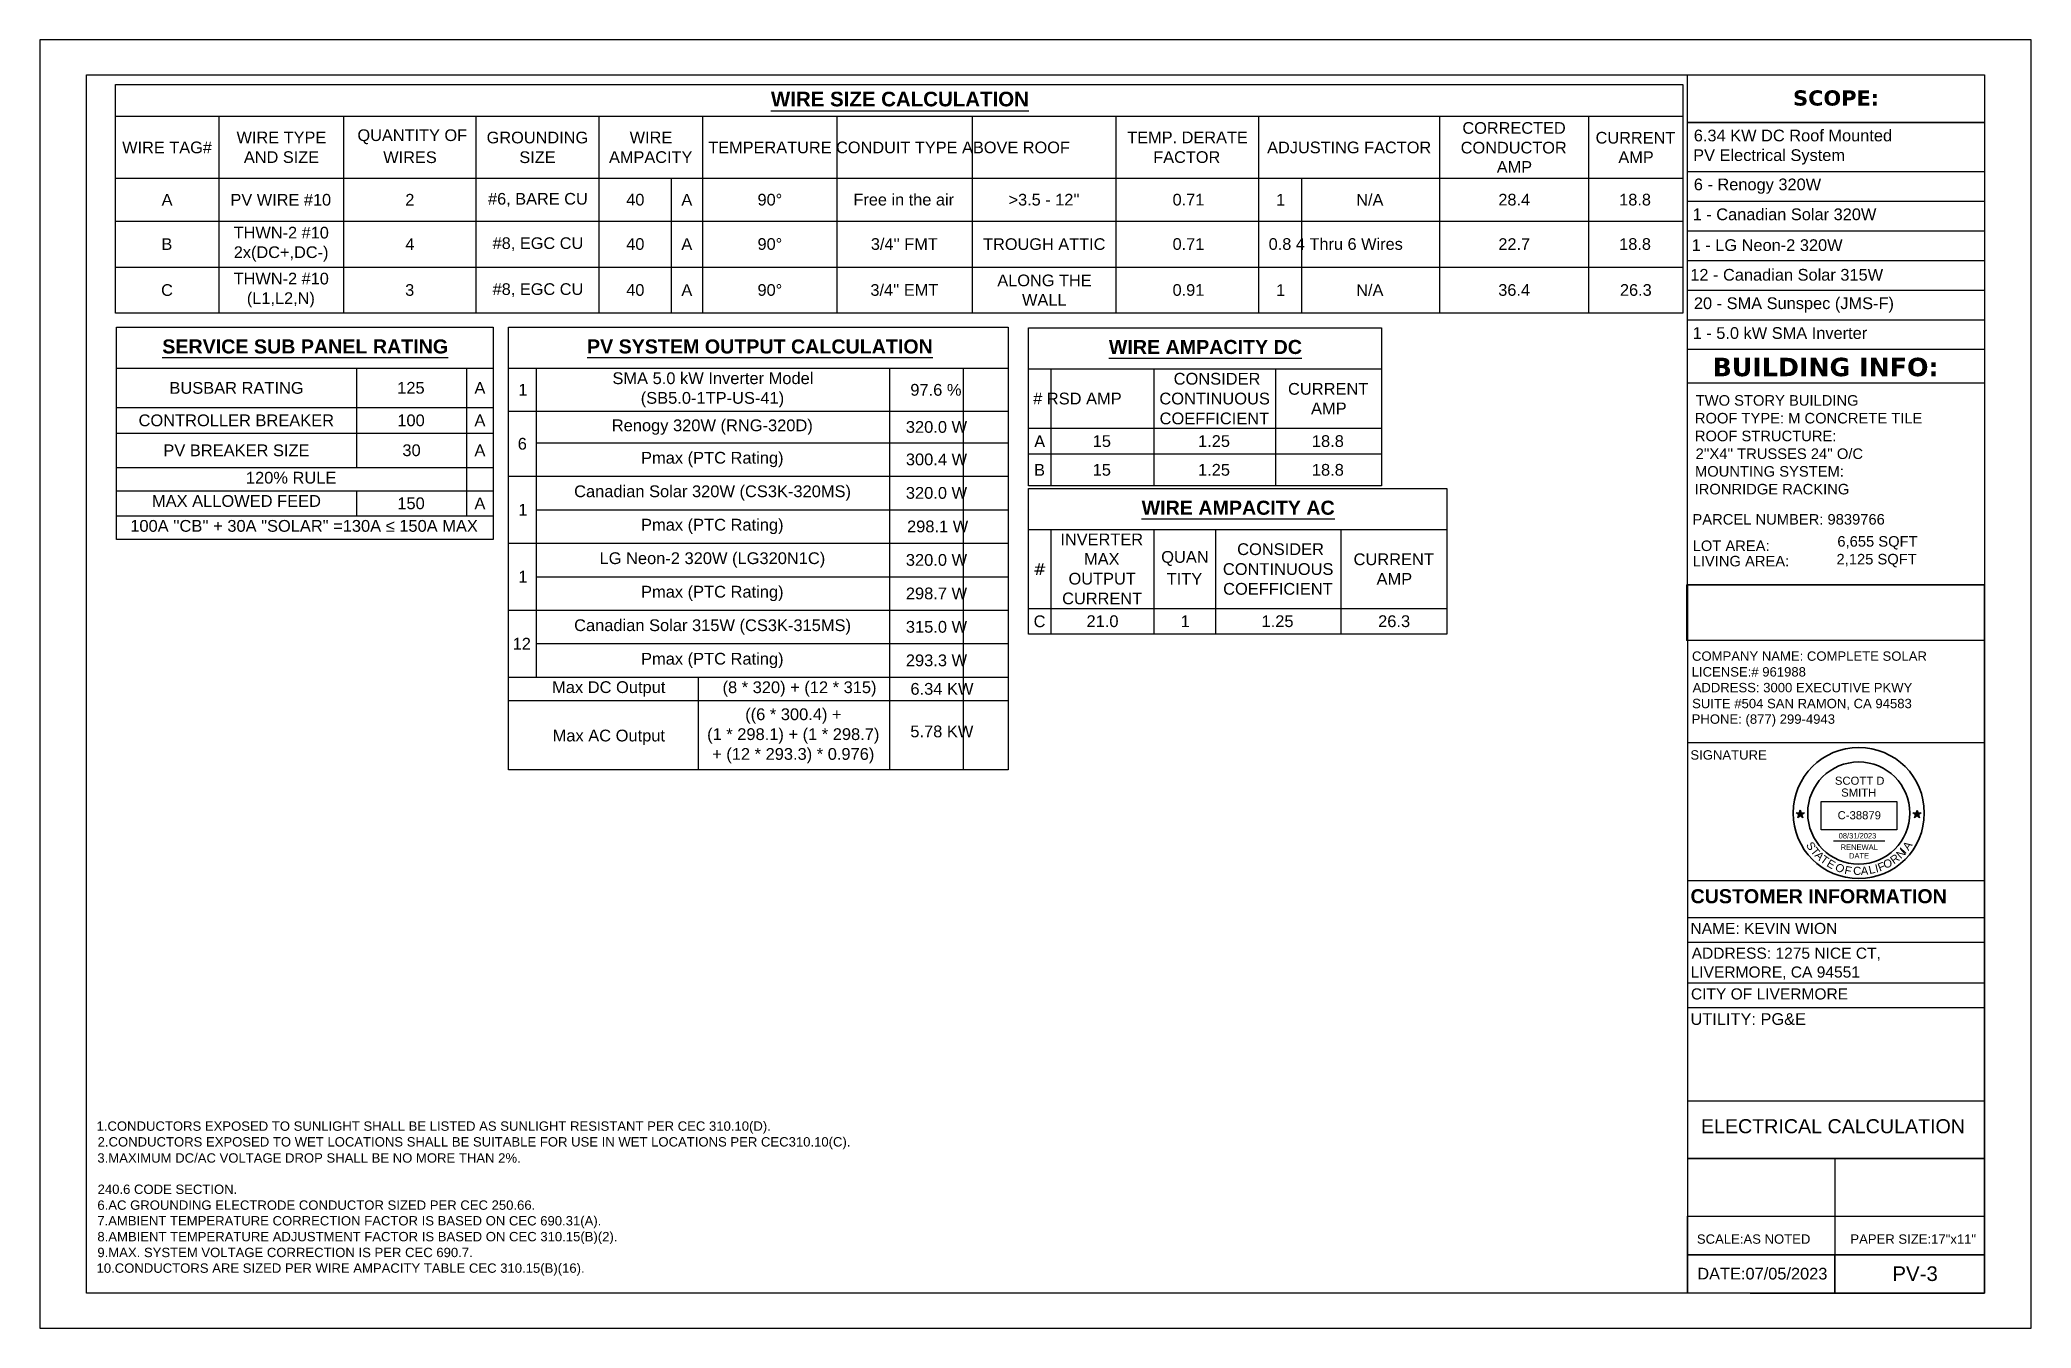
# Model space of a CAD drawing. Header units: millimetres. Extents: x -419 to 20046, y -14642 to 2638.
# Drawn here: x 5781 to 7480, y -9568 to -8468 of the extents above; entities that cross this region are included whole.
import ezdxf

# ---------------------------------------------------------------- set-up
doc = ezdxf.new("R2010")
doc.units = ezdxf.units.MM
for name, color, linetype in [('PDF4_0', 7, 'Continuous'), ('PDF4_PDF_Geometry', 7, 'Continuous'), ('PDF4_Text', 7, 'Continuous'), ('PDF5_Text', 7, 'Continuous'), ('PDF_Text', 7, 'Continuous')]:
    doc.layers.add(name, color=color, linetype=linetype)
doc.styles.add('PDF Arial', font='arial.ttf')
doc.styles.add('PDF Arial Bold', font='arialbd.ttf')
doc.styles.add('PDF Verdana', font='verdana.ttf')
doc.styles.add('PDF Verdana Bold', font='verdanab.ttf')
doc.styles.get("Standard").update_dxf_attribs({"font": 'arial.ttf'})
picture_1 = doc.add_image_def('image38.png', size_in_pixel=(45, 240))
picture_2 = doc.add_image_def('image15.png', size_in_pixel=(858, 321))

msp = doc.modelspace()

# ---------------------------------------------------------------- texts
at = {"attachment_point": 1}
for s, width, heights, insert, char_height, line_spacing_factor in [('SCOTT D\\P  SMITH', 46.3475, [0], (7312.837, -9096.743), 6.8956, 0.88), ('RENEWAL\\P    DATE', 31.39541, [17.047], (7317.753, -9154.643), 4.597, 0.96)]:
    msp.add_mtext_dynamic_manual_height_columns(s, width=width, gutter_width=4.597, heights=heights, dxfattribs=dict(at, insert=insert, char_height=char_height, line_spacing_factor=line_spacing_factor))
for s, width, insert, char_height in [('C-38879', 41.58956, (7315.178, -9126.235), 6.8956), ('08/31/2023', 38.13279, (7316.035, -9144.907), 4.597)]:
    msp.add_mtext_dynamic_manual_height_columns(s, width=width, gutter_width=4.597, heights=[0], dxfattribs=dict(at, insert=insert, char_height=char_height))
at = {"layer": 'PDF4_Text', "attachment_point": 7}
for s, insert, char_height, style in [('WIRE SIZE CALCULATION', (6404.626, -8524.66), 12.49962, 'PDF Arial Bold'), ('SCOPE:', (7277.124, -8524.073), 12.9996, 'PDF Verdana Bold'), ('WIRE TYPE', (5948.442, -8555.952), 9.9683, 'PDF Arial'), ('QUANTITY OF', (6051.669, -8556.818), 9.96832, 'PDF Arial'), ('GROUNDING', (6161.957, -8556.213), 9.9683, 'PDF Arial'), ('WIRE', (6284.018, -8555.952), 9.9683, 'PDF Arial'), ('TEMP. DERATE', (6708.778, -8555.952), 9.96832, 'PDF Arial'), ('CORRECTED', (6994.858, -8548.039), 9.9683, 'PDF Arial'), ('CURRENT', (7108.564, -8556.395), 9.9683, 'PDF Arial'), ('6.34 KW DC Roof Mounted', (7192.39, -8554.495), 9.99966, 'PDF Arial'), ('WIRE TAG#', (5850.811, -8564.659), 9.9683, 'PDF Arial'), ('AND SIZE', (5954.708, -8572.924), 9.9683, 'PDF Arial'), ('WIRES', (6073.681, -8573.015), 9.9683, 'PDF Arial'), ('SIZE', (6189.839, -8573.015), 9.9683, 'PDF Arial'), ('AMPACITY', (6266.399, -8572.924), 9.9683, 'PDF Arial'), ('TEMPERATURE CONDUIT TYPE ABOVE ROOF', (6351.133, -8564.659), 9.96832, 'PDF Arial'), ('FACTOR', (6730.938, -8572.924), 9.9683, 'PDF Arial'), ('ADJUSTING FACTOR', (6828.205, -8564.659), 9.96832, 'PDF Arial'), ('CONDUCTOR', (6993.405, -8564.841), 9.9683, 'PDF Arial'), ('AMP', (7127.999, -8572.845), 9.9683, 'PDF Arial'), ('PV Electrical System', (7191.845, -8574.15), 9.99966, 'PDF Arial'), ('AMP', (7024.193, -8581.2), 9.9683, 'PDF Arial'), ('A', (5884.505, -8609.172), 9.968, 'PDF Arial'), ('PV WIRE #10', (5943.265, -8609.342), 9.96832, 'PDF Arial'), ('2', (6092.481, -8609.172), 9.968, 'PDF Arial'), ('#6, BARE CU', (6163.138, -8610.236), 9.96832, 'PDF Arial'), ('40', (6281.112, -8609.251), 9.9683, 'PDF Arial'), ('A', (6328.156, -8609.172), 9.968, 'PDF Arial'), ('90°', (6393.182, -8609.251), 9.9683, 'PDF Arial'), ('Free in the air', (6475.01, -8609.245), 9.96832, 'PDF Arial'), (">3.5 - 12''", (6607.424, -8609.258), 9.96832, 'PDF Arial'), ('0.71', (6747.467, -8609.251), 9.9683, 'PDF Arial'), ('1', (6835.834, -8609.172), 9.968, 'PDF Arial'), ('N/A', (6904.221, -8609.342), 9.9683, 'PDF Arial'), ('28.4', (7025.555, -8609.251), 9.9683, 'PDF Arial'), ('18.8', (7128.726, -8609.251), 9.9683, 'PDF Arial'), ('6 - Renogy 320W', (7192.39, -8599.125), 9.99966, 'PDF Arial'), ('1 - Canadian Solar 320W', (7191.391, -8621.792), 9.99966, 'PDF Arial'), ('THWN-2 #10', (5945.99, -8637.405), 9.9683, 'PDF Arial'), ('B', (5884.324, -8647.044), 9.968, 'PDF Arial'), ('2x(DC+,DC-)', (5946.081, -8656.967), 9.96832, 'PDF Arial'), ('4', (6092.572, -8647.044), 9.968, 'PDF Arial'), ('#8, EGC CU', (6167.043, -8648.107), 9.9683, 'PDF Arial'), ('40', (6281.112, -8647.123), 9.9683, 'PDF Arial'), ('A', (6328.156, -8647.044), 9.968, 'PDF Arial'), ('90°', (6393.182, -8647.123), 9.9683, 'PDF Arial'), ("3/4'' FMT", (6489.905, -8647.13), 9.9683, 'PDF Arial'), ('TROUGH ATTIC', (6585.719, -8647.214), 9.96832, 'PDF Arial'), ('0.71', (6747.467, -8647.123), 9.9683, 'PDF Arial'), ('0.8 4 Thru 6 Wires', (6829.477, -8647.123), 9.96832, 'PDF Arial'), ('22.7', (7025.555, -8647.044), 9.9683, 'PDF Arial'), ('18.8', (7128.726, -8647.123), 9.9683, 'PDF Arial'), ('THWN-2 #10', (5945.99, -8676.639), 9.9683, 'PDF Arial'), ('ALONG THE', (6597.889, -8678.183), 9.9683, 'PDF Arial'), ('C', (5884.051, -8686.447), 9.968, 'PDF Arial'), ('(L1,L2,N)', (5957.251, -8696.201), 9.9683, 'PDF Arial'), ('3', (6092.39, -8686.363), 9.968, 'PDF Arial'), ('#8, EGC CU', (6167.043, -8687.341), 9.9683, 'PDF Arial'), ('40', (6281.112, -8686.357), 9.9683, 'PDF Arial'), ('A', (6328.156, -8686.277), 9.968, 'PDF Arial'), ('90°', (6393.182, -8686.357), 9.9683, 'PDF Arial'), ("3/4'' EMT", (6489.541, -8686.363), 9.9683, 'PDF Arial'), ('WALL', (6618.959, -8694.633), 9.9683, 'PDF Arial'), ('0.91', (6747.467, -8686.357), 9.9683, 'PDF Arial'), ('1', (6835.834, -8686.277), 9.968, 'PDF Arial'), ('N/A', (6904.221, -8686.447), 9.9683, 'PDF Arial'), ('36.4', (7025.464, -8686.363), 9.9683, 'PDF Arial'), ('26.3', (7129.361, -8686.363), 9.9683, 'PDF Arial'), ('20 - SMA Sunspec (JMS-F)', (7192.48, -8700.57), 9.99966, 'PDF Arial'), ('1 - 5.0 kW SMA Inverter', (7191.391, -8723.139), 9.99966, 'PDF Arial'), ('SERVICE SUB PANEL RATING', (5885.05, -8735.623), 11.99963, 'PDF Arial Bold'), ('PV SYSTEM OUTPUT CALCULATION', (6247.6, -8735.623), 11.99963, 'PDF Arial Bold'), ('WIRE AMPACITY DC', (6693.067, -8736.069), 11.99963, 'PDF Arial Bold'), ('SMA 5.0 kW Inverter Model', (6269.305, -8761.738), 10.0462, 'PDF Arial'), ('CONSIDER', (6748.372, -8762.192), 10.0462, 'PDF Arial'), ('BUILDING INFO:', (7208.374, -8755.174), 15.74948, 'PDF Verdana Bold'), ('BUSBAR RATING', (5891.135, -8770.002), 10.0462, 'PDF Arial'), ('125', (6085.579, -8769.911), 10.0462, 'PDF Arial'), ('A', (6151.513, -8769.831), 10.046, 'PDF Arial'), ('1', (6188.931, -8771.466), 10.046, 'PDF Arial'), ('(SB5.0-1TP-US-41)', (6293.463, -8781.412), 10.0462, 'PDF Arial'), ('97.6 %', (6523.599, -8771.654), 10.0462, 'PDF Arial'), ('# RSD AMP', (6628.404, -8779.084), 10.0462, 'PDF Arial'), ('CONTINUOUS', (6736.206, -8779.084), 10.0462, 'PDF Arial'), ('CURRENT', (6846.006, -8770.82), 10.0462, 'PDF Arial'), ('TWO STORY BUILDING', (7194.024, -8780.156), 8.99967, 'PDF Arial'), ('CONTROLLER BREAKER', (5864.798, -8797.702), 10.0462, 'PDF Arial'), ('100', (6085.669, -8797.702), 10.0462, 'PDF Arial'), ('A', (6151.513, -8797.531), 10.046, 'PDF Arial'), ('COEFFICIENT', (6736.387, -8796.067), 10.0462, 'PDF Arial'), ('AMP', (6865.623, -8787.359), 10.0462, 'PDF Arial'), ('ROOF TYPE: M CONCRETE TILE', (7193.298, -8795.323), 8.99967, 'PDF Arial'), ('Renogy 320W (RNG-320D)', (6268.76, -8804.844), 10.0462, 'PDF Arial'), ('320.0 W', (6519.784, -8803.34), 10.0462, 'PDF Arial'), ('15', (6679.262, -8815.412), 10.0462, 'PDF Arial'), ('1.25', (6769.173, -8815.412), 10.0462, 'PDF Arial'), ('18.8', (6866.349, -8815.412), 10.0462, 'PDF Arial'), ('ROOF STRUCTURE:', (7193.298, -8810.49), 8.99967, 'PDF Arial'), ('PV BREAKER SIZE', (5885.958, -8823.313), 10.0462, 'PDF Arial'), ('30', (6090.029, -8823.229), 10.0462, 'PDF Arial'), ('A', (6151.513, -8823.142), 10.046, 'PDF Arial'), ('6', (6188.476, -8817.682), 10.046, 'PDF Arial'), ('Pmax (PTC Rating)', (6293.736, -8832.543), 10.0462, 'PDF Arial'), ('300.4 W', (6519.784, -8831.039), 10.0462, 'PDF Arial'), ('A', (6629.312, -8815.331), 10.046, 'PDF Verdana'), ("2''X4'' TRUSSES 24'' O/C", (7193.934, -8825.656), 8.99967, 'PDF Arial'), ('120% RULE', (5956.434, -8846.671), 10.0462, 'PDF Arial'), ('B', (6629.221, -8839.852), 10.046, 'PDF Arial'), ('15', (6679.262, -8839.933), 10.0462, 'PDF Arial'), ('1.25', (6769.173, -8839.933), 10.0462, 'PDF Arial'), ('18.8', (6866.349, -8839.933), 10.0462, 'PDF Arial'), ('MOUNTING SYSTEM:', (7193.389, -8840.732), 8.99967, 'PDF Arial'), ('MAX ALLOWED FEED', (5876.241, -8866.543), 10.0462, 'PDF Arial'), ('Canadian Solar 320W (CS3K-320MS)', (6236.611, -8861.151), 10.0462, 'PDF Arial'), ('320.0 W', (6519.784, -8859.647), 10.0462, 'PDF Arial'), ('IRONRIDGE RACKING', (7193.116, -8855.899), 8.99967, 'PDF Arial'), ('150', (6085.669, -8868.541), 10.0462, 'PDF Arial'), ('A', (6151.513, -8868.46), 10.046, 'PDF Arial'), ('1', (6188.931, -8873.91), 10.046, 'PDF Arial'), ('WIRE AMPACITY AC', (6721.039, -8873.297), 11.99963, 'PDF Arial Bold'), ('100A \'\'CB\'\' + 30A "SOLAR" =130A ≤ 150A MAX', (5857.714, -8887.801), 10.0462, 'PDF Arial'), ('Pmax (PTC Rating)', (6293.736, -8889.669), 10.0462, 'PDF Arial'), ('298.1 W', (6520.783, -8888.249), 10.0462, 'PDF Arial'), ('INVERTER', (6651.653, -8899.157), 9.9997, 'PDF Arial'), ('LG Neon-2 320W (LG320N1C)', (6258.316, -8918.277), 10.0462, 'PDF Arial'), ('320.0 W', (6519.784, -8916.863), 10.0462, 'PDF Arial'), ('MAX', (6671.906, -8915.868), 9.9997, 'PDF Arial'), ('QUAN', (6737.75, -8916.922), 10.0462, 'PDF Arial'), ('CONSIDER', (6802.591, -8907.684), 10.0462, 'PDF Arial'), ('CURRENT', (6901.951, -8916.312), 10.0462, 'PDF Arial'), ('2,125 SQFT', (7314.222, -8918.011), 8.9997, 'PDF Arial'), ('6,655 SQFT', (7314.938, -8902.845), 8.9997, 'PDF Arial'), ('1', (6188.931, -8931.035), 10.046, 'PDF Arial'), ('#', (6628.313, -8924.496), 10.046, 'PDF Verdana'), ('OUTPUT', (6658.646, -8932.84), 9.9997, 'PDF Arial'), ('TITY', (6742.382, -8932.942), 10.0462, 'PDF Arial'), ('CONTINUOUS', (6790.425, -8924.667), 10.0462, 'PDF Arial'), ('AMP', (6921.567, -8932.942), 10.0462, 'PDF Arial'), ('Pmax (PTC Rating)', (6293.736, -8946.885), 10.0462, 'PDF Arial'), ('298.7 W', (6519.784, -8945.465), 10.0462, 'PDF Arial'), ('CURRENT', (6653.197, -8949.732), 9.9997, 'PDF Arial'), ('COEFFICIENT', (6790.606, -8941.559), 10.0462, 'PDF Arial'), ('Canadian Solar 315W (CS3K-315MS)', (6236.611, -8975.493), 10.0462, 'PDF Arial'), ('315.0 W', (6519.784, -8973.989), 10.0462, 'PDF Arial'), ('C', (6628.858, -8969.259), 10.046, 'PDF Arial'), ('21.0', (6673.995, -8969.168), 10.0462, 'PDF Arial'), ('1', (6754.37, -8969.088), 10.046, 'PDF Arial'), ('1.25', (6823.392, -8969.168), 10.0462, 'PDF Arial'), ('26.3', (6922.93, -8969.175), 10.0462, 'PDF Arial'), ('12', (6184.117, -8988.251), 10.0462, 'PDF Arial'), ('Pmax (PTC Rating)', (6293.736, -9004.1), 10.0462, 'PDF Arial'), ('COMPANY NAME: COMPLETE SOLAR', (7190.846, -8997.923), 7.99975, 'PDF Arial'), ('293.3 W', (6519.784, -9002.597), 10.0462, 'PDF Arial'), ('LICENSE:# 961988', (7190.573, -9011.364), 7.99975, 'PDF Arial'), ('Max DC Output', (6217.811, -9028.366), 10.0462, 'PDF Arial'), ('(8 * 320) + (12 * 315)', (6363.303, -9028.44), 10.0462, 'PDF Arial'), ('6.34 KW', (6523.689, -9026.936), 10.0462, 'PDF Arial'), ('ADDRESS: 3000 EXECUTIVE PKWY', (7191.391, -9024.811), 7.99975, 'PDF Arial'), ('((6 * 300.4) +', (6382.647, -9051.508), 10.0462, 'PDF Arial'), ('SUITE #504 SAN RAMON, CA 94583', (7190.937, -9039.784), 7.99975, 'PDF Arial'), ('PHONE: (877) 299-4943', (7190.573, -9053.994), 7.99975, 'PDF Arial'), ('Max AC Output', (6218.265, -9069.689), 10.0462, 'PDF Arial'), ('(1 * 298.1) + (1 * 298.7)', (6350.134, -9068.491), 10.0462, 'PDF Arial'), ('5.78 KW', (6523.599, -9063.257), 10.0462, 'PDF Arial'), ('+ (12 * 293.3) * 0.976)', (6354.403, -9085.383), 10.0462, 'PDF Arial'), ('SIGNATURE', (7189.483, -9082.294), 7.9998, 'PDF Arial'), ('CUSTOMER INFORMATION', (7189.574, -9204.976), 11.99963, 'PDF Arial Bold'), ('NAME: KEVIN WION', (7189.574, -9231.172), 9.49966, 'PDF Arial'), ('ADDRESS: 1275 NICE CT,', (7190.573, -9253.959), 9.49966, 'PDF Arial'), ('LIVERMORE, CA 94551', (7189.665, -9270.034), 9.49966, 'PDF Arial'), ('CITY OF LIVERMORE', (7189.938, -9287.116), 9.49966, 'PDF Arial'), ('UTILITY: PG&E', (7189.574, -9308.801), 9.99966, 'PDF Arial'), ('1.CONDUCTORS EXPOSED TO SUNLIGHT SHALL BE LISTED AS SUNLIGHT RESISTANT PER CEC 310.10(D).', (5828.924, -9401.468), 7.99975, 'PDF Arial'), ('ELECTRICAL CALCULATION', (7198.475, -9401.318), 11.99963, 'PDF Arial'), ('2.CONDUCTORS EXPOSED TO WET LOCATIONS SHALL BE SUITABLE FOR USE IN WET LOCATIONS PER CEC310.10(C).', (5829.832, -9414.909), 7.99975, 'PDF Arial'), ('3.MAXIMUM DC/AC VOLTAGE DROP SHALL BE NO MORE THAN 2%.', (5829.651, -9426.384), 7.99975, 'PDF Arial'), ('240.6 CODE SECTION.', (5829.832, -9453.108), 7.99975, 'PDF Arial'), ('6.AC GROUNDING ELECTRODE CONDUCTOR SIZED PER CEC 250.66.', (5829.651, -9466.64), 7.99975, 'PDF Arial'), ('7.AMBIENT TEMPERATURE CORRECTION FACTOR IS BASED ON CEC 690.31(A).', (5829.56, -9482.297), 7.99975, 'PDF Arial'), ('8.AMBIENT TEMPERATURE ADJUSTMENT FACTOR IS BASED ON CEC 310.15(B)(2).', (5829.651, -9495.829), 7.99975, 'PDF Arial'), ('9.MAX. SYSTEM VOLTAGE CORRECTION IS PER CEC 690.7.', (5829.651, -9507.054), 7.99975, 'PDF Arial'), ('10.CONDUCTORS ARE SIZED PER WIRE AMPACITY TABLE CEC 310.15(B)(16).', (5828.924, -9522.711), 7.99975, 'PDF Arial'), ('DATE:07/05/2023', (7195.387, -9526.167), 9.99966, 'PDF Arial'), ('PV-3', (7361.858, -9527.483), 12.4996, 'PDF Arial')]:
    msp.add_mtext(s, dxfattribs=dict(at, insert=insert, char_height=char_height, style=style))
at = {"layer": 'PDF5_Text', "attachment_point": 7, "style": 'PDF Arial'}
for s, insert, char_height in [('1 - LG Neon-2 320W', (7190.519, -8648.088), 9.99966), ('12 - Canadian Solar 315W', (7189.375, -8673.426), 9.99966), ('PARCEL NUMBER: 9839766', (7191.246, -8881.671), 8.99967), ('LOT AREA:', (7191.421, -8904.244), 8.9997), ('LIVING AREA:', (7191.401, -8917.342), 8.99967)]:
    msp.add_mtext(s, dxfattribs=dict(at, insert=insert, char_height=char_height))
at = {"layer": 'PDF_Text', "insert": (7195.025, -9495.628), "char_height": 7.99975, "attachment_point": 7, "style": 'PDF Arial'}
msp.add_mtext('SCALE:AS NOTED           PAPER SIZE:17"x11"', dxfattribs=at)

# ---------------------------------------------------------------- blocks, each defined once
blk = doc.blocks.new('star')
h = blk.add_hatch(color=256)
h.dxf.hatch_style = 1
h.paths.add_polyline_path([(116.5, 62.57), (116.86, 62.57), (116.68, 63.12)])
h.paths.add_polyline_path([(116.68, 62.02), (116.97, 62.23), (116.86, 62.57), (116.5, 62.57), (116.39, 62.23)])
h.paths.add_polyline_path([(116.5, 62.57), (115.92, 62.57), (116.39, 62.23)])
h.paths.add_polyline_path([(116.39, 62.23), (116.21, 61.67), (116.68, 62.02)])
h.paths.add_polyline_path([(116.68, 62.02), (117.15, 61.67), (116.97, 62.23)])
h.paths.add_polyline_path([(116.97, 62.23), (117.44, 62.57), (116.86, 62.57)])
for p, q in [((116.21, 61.67), (116.68, 63.12)), ((116.68, 63.12), (117.15, 61.67)), ((115.92, 62.57), (117.44, 62.57)), ((117.15, 61.67), (115.92, 62.57)), ((117.44, 62.57), (116.21, 61.67))]:
    blk.add_line(p, q)
blk = doc.blocks.new('a')
at = {"color": 1, "char_height": 15, "attachment_point": 1}
for s, insert, rotation in [('{\\C256;S}', (169, 149), 301.8504), ('{\\C256;T}', (176.1, 138.5), 308.5602), ('{\\C256;A}', (182.8, 131.2), 313.9392), ('{\\C256;T}', (190.6, 123.2), 324.7462), ('{\\C256;E}', (201.4, 115.5), 330.0103), ('{\\C256;O}', (299, 112.2), 12.6875), ('{\\C256;R}', (311.3, 116.8), 36.4598), ('{\\C256;N}', (322.6, 125.5), 43.0781), ('{\\C256;I}', (344.8, 127.8), 227.4846), ('{\\C256;A}', (335, 138.5), 54.6588), ('{\\C256;O}', (218.6, 109.1), 319.6464), ('{\\C256;A}', (258.4, 100.3), 1.6689), ('{\\C256;L}', (271.7, 101.5), 12.6875), ('{\\C256;I}', (283.7, 104.3), 13.6115), ('{\\C256;F}', (288.3, 105.4), 21.5682)]:
    blk.add_mtext_dynamic_manual_height_columns(s, width=30.733, gutter_width=125, heights=[0], dxfattribs=dict(at, insert=insert, rotation=rotation))
at = {"color": 1, "insert": (244.5, 100.5), "char_height": 15, "attachment_point": 1}
blk.add_mtext_dynamic_manual_height_columns('{\\C256;C}', width=30.733, gutter_width=125, heights=[0], dxfattribs=at)
blk = doc.blocks.new('1')
at = {"color": 1, "xscale": 0.1018808021228187, "yscale": 0.1018808021228187, "zscale": 0.1018808021228187}
blk.add_blockref('a', (510.97, 81.39), dxfattribs=at)
at = {"color": 1, "insert": (534.46, 91.84), "char_height": 1.528, "attachment_point": 1, "rotation": 347.3366}
blk.add_mtext_dynamic_manual_height_columns('{\\C256;F}', width=1.5282, gutter_width=12.74, heights=[0], dxfattribs=at)

# ---------------------------------------------------------------- linework, layer by layer
at = {"lineweight": 30}
msp.add_line((7311.569, -9151.554), (7355.352, -9151.554), dxfattribs=at)
at = {"lineweight": 35}
for radius in [56, 43.581]:
    msp.add_circle((7333.173, -9127.778), radius, dxfattribs=at)
at = {"layer": 'PDF4_0', "lineweight": 25}
for points in [[(5780.518, -8467.676), (5780.518, -9567.585), (7480.377, -9567.585), (7480.377, -8467.676)], [(7183.035, -8700.899), (5845.09, -8700.899), (5845.09, -8505.729), (7183.035, -8505.729)], [(7440.416, -8538.152), (7186.941, -8538.152)], [(7440.416, -8538.152), (7440.416, -8732.141), (7186.941, -8732.141), (7186.941, -8538.152)], [(6167.588, -8894.162), (5846.089, -8894.162), (5846.089, -8713.069), (6167.588, -8713.069)], [(6607.243, -9090.785), (6180.575, -9090.785), (6180.575, -8713.069), (6607.243, -8713.069)], [(6925.745, -8848.48), (6624.408, -8848.48), (6624.408, -8713.523), (6925.745, -8713.523)], [(6981.69, -8974.991), (6624.408, -8974.991), (6624.408, -8850.751), (6981.69, -8850.751)], [(7186.941, -8980.531), (7186.941, -8932.942), (7440.416, -8932.942), (7440.416, -8980.531)]]:
    msp.add_lwpolyline(points, close=True, dxfattribs=at)
for points in [[(7186.941, -8932.942), (7186.941, -8497.646)], [(5845.09, -8532.975), (7183.035, -8532.975)], [(5933.184, -8532.975), (5933.184, -8700.899)], [(6039.715, -8532.975), (6039.715, -8700.899)], [(6152.694, -8532.975), (6152.694, -8700.899)], [(6257.771, -8532.975), (6257.771, -8700.899)], [(6346.138, -8532.975), (6346.138, -8700.899)], [(6404.626, -8528.162), (6624.862, -8528.162)], [(6460.843, -8532.975), (6460.843, -8700.899)], [(6576.455, -8532.975), (6576.455, -8700.899)], [(6699.152, -8532.975), (6699.152, -8700.899)], [(6820.94, -8532.975), (6820.94, -8700.899)], [(6975.423, -8532.975), (6975.423, -8700.899)], [(7102.57, -8532.975), (7102.57, -8700.899)], [(7186.941, -8580.11), (7440.416, -8580.11)], [(5845.09, -8585.922), (7183.035, -8585.922)], [(6319.528, -8585.922), (6319.528, -8700.899)], [(6857.449, -8585.922), (6857.449, -8700.899)], [(7186.941, -8605.449), (7440.416, -8605.449)], [(5845.09, -8622.432), (7183.035, -8622.432)], [(7186.941, -8630.787), (7440.416, -8630.787)], [(5845.09, -8661.666), (7183.035, -8661.666)], [(7186.941, -8656.126), (7440.416, -8656.126)], [(7186.941, -8681.464), (7440.416, -8681.464)], [(7186.941, -8706.803), (7440.416, -8706.803)], [(5846.089, -8748.034), (6167.588, -8748.034)], [(5885.05, -8738.952), (6129.081, -8738.952)], [(6050.795, -8748.034), (6050.795, -8832.678)], [(6144.793, -8748.034), (6144.793, -8874.091)], [(6180.575, -8748.034), (6607.243, -8748.034)], [(6204.097, -8748.034), (6204.097, -9011.773)], [(6247.6, -8738.952), (6417.159, -8738.952), (6421.79, -8738.952), (6542.852, -8738.952)], [(6505.707, -8748.034), (6505.707, -9090.785)], [(6568.826, -8748.034), (6568.826, -9090.785)], [(6624.408, -8748.488), (6925.745, -8748.488)], [(6643.661, -8748.488), (6643.661, -8848.48)], [(6693.067, -8739.407), (6857.903, -8739.407)], [(6731.483, -8748.488), (6731.483, -8848.48)], [(6835.199, -8748.488), (6835.199, -8848.48)], [(7186.941, -8760.477), (7440.416, -8760.477)], [(5846.089, -8781.637), (6167.588, -8781.637)], [(6180.575, -8784.816), (6607.243, -8784.816)], [(5846.089, -8803.434), (6167.588, -8803.434)], [(6624.408, -8799.347), (6925.745, -8799.347)], [(6204.097, -8811.698), (6607.243, -8811.698)], [(6624.408, -8821.144), (6925.745, -8821.144)], [(5846.089, -8832.678), (6167.588, -8832.678)], [(5846.089, -8852.84), (6167.588, -8852.84)], [(6050.795, -8852.84), (6050.795, -8874.091)], [(6180.575, -8840.216), (6607.243, -8840.216)], [(6204.097, -8868.824), (6607.243, -8868.824)], [(5846.089, -8874.091), (6167.588, -8874.091)], [(6624.408, -8885.716), (6981.69, -8885.716)], [(6643.57, -8885.716), (6643.57, -8974.991)], [(6721.039, -8876.634), (6885.876, -8876.634)], [(6731.483, -8885.716), (6731.483, -8974.991)], [(6783.977, -8885.716), (6783.977, -8974.991)], [(6891.143, -8885.716), (6891.143, -8974.991)], [(6180.575, -8897.432), (6607.243, -8897.432)], [(6204.097, -8926.04), (6607.243, -8926.04)], [(6180.575, -8954.557), (6607.243, -8954.557)], [(6624.408, -8953.195), (6981.69, -8953.195)], [(6204.097, -8983.165), (6607.243, -8983.165)], [(6180.575, -9011.773), (6607.243, -9011.773)], [(6342.596, -9011.773), (6342.596, -9090.785)], [(6180.575, -9031.844), (6607.243, -9031.844)], [(7187.031, -9067.445), (7440.507, -9067.445)]]:
    msp.add_lwpolyline(points, dxfattribs=at)
at = {"layer": 'PDF4_PDF_Geometry', "lineweight": 25}
for points in [[(7440.416, -8497.646), (7440.416, -9537.615), (5820.478, -9537.615), (5820.478, -8497.646), (7440.416, -8497.646), (7440.416, -9537.615), (7186.941, -9537.615), (7186.941, -9504.829), (7440.416, -9504.829), (7186.941, -9504.829), (7186.941, -9471.862), (7440.416, -9471.862)], [(7440.416, -9015.496), (7440.416, -9471.862), (7440.416, -9504.829), (7440.416, -9537.615), (7440.416, -8932.942), (7186.941, -8932.942), (7186.941, -9537.615)], [(7186.941, -9185.51), (7440.416, -9185.51)], [(7186.941, -9216.842), (7440.416, -9216.842)], [(7186.941, -9237.912), (7440.416, -9237.912)], [(7186.941, -9272.787), (7440.507, -9272.787)], [(7186.941, -9293.947), (7440.507, -9293.947)], [(7186.941, -9373.505), (7440.507, -9373.505)], [(7190.482, -9422.638), (7440.416, -9422.638), (7186.941, -9422.638), (7440.416, -9422.638), (7312.816, -9422.638), (7312.816, -9471.862), (7440.416, -9471.862), (7440.416, -9422.638)], [(7312.816, -9471.862), (7312.816, -9504.829), (7312.816, -9537.615)]]:
    msp.add_lwpolyline(points, dxfattribs=at)
msp.add_lwpolyline([(7440.416, -9504.829), (7440.416, -9537.615), (7312.816, -9537.615), (7312.816, -9504.829)], close=True, dxfattribs=at)
at = {"layer": 'PDF4_PDF_Geometry', "color": 251, "lineweight": 25, "true_color": 0x525252}
msp.add_lwpolyline([(7240.524, -9537.615), (7440.416, -9537.615)], dxfattribs=at)

# ---------------------------------------------------------------- block references
at = {"xscale": 4.597039828451667, "yscale": 4.597039828451667, "zscale": 4.597039828451667, "rotation": 287.9700872862333}
for p in [(6845.258, -8707.031), (6944.959, -8707.053)]:
    msp.add_blockref('star', p, dxfattribs=at)
at = {"color": 1, "xscale": 4.51217474996896, "yscale": 4.51217474996896, "zscale": 4.51217474996896}
msp.add_blockref('1', (4910.436, -9587.151), dxfattribs=at)

msp.set_redraw_order([(e.dxf.handle, doc.entitydb.next_handle()) for e in msp.query("TEXT MTEXT ATTDEF DIMENSION ARC_DIMENSION")])  # texts and dimensions are drawn at this point

# ---------------------------------------------------------------- pictures from other files: only their frames are drawn
at = {"color": 7, "true_color": 0xffffff}
image = msp.add_image(picture_2, insert=(7301.05, -9142.079), size_in_units=(64.617, 24.175), dxfattribs=dict(at, brightness=7, contrast=73))
image.dxf.flags = 15
at = {"layer": 'PDF4_0', "color": 7, "lineweight": 0}
image = msp.add_image(picture_1, insert=(7440.416, -8980.531), size_in_units=(47.544, 254.293), rotation=90, dxfattribs=at)
image.dxf.flags = 15

doc.saveas('drawing.dxf')
